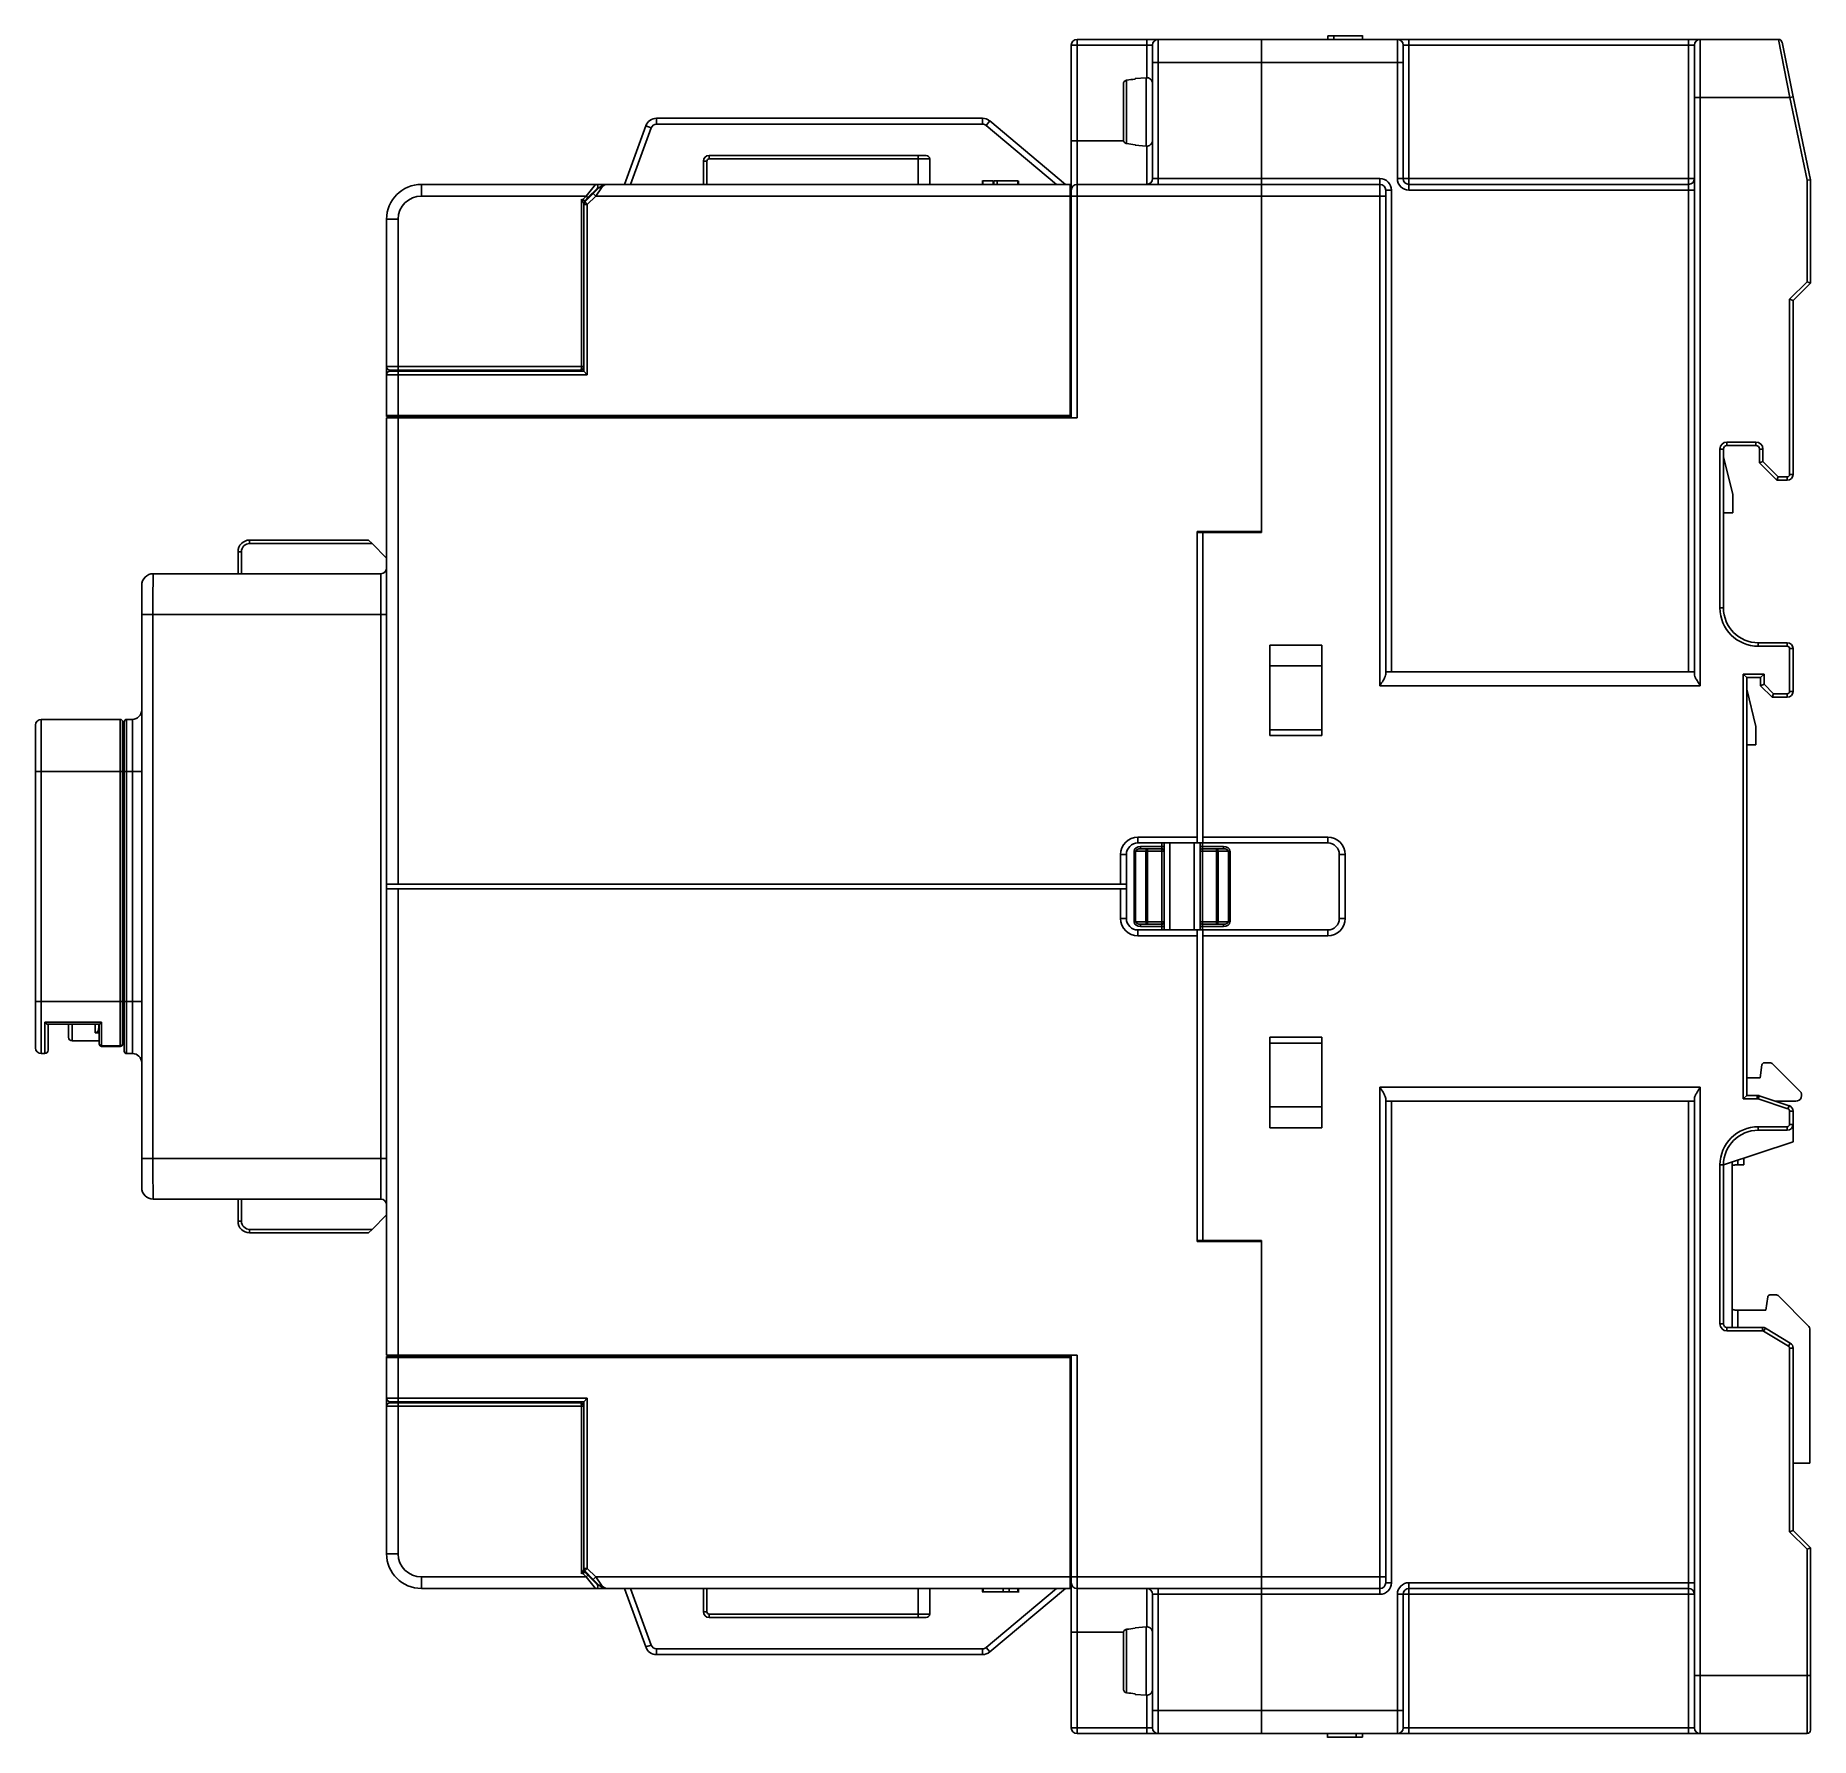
# Model space of a CAD drawing. Header units: inches. Extents: x 0 to 153, y 0 to 147.
import ezdxf

# ---------------------------------------------------------------- set-up
doc = ezdxf.new("R2010")
doc.units = ezdxf.units.IN
doc.layers.add('1', color=1, linetype='Continuous')

# ---------------------------------------------------------------- blocks, each defined once
blk = doc.blocks.new('rjtj')
at = {"layer": '1', "color": 2, "linetype": 'Continuous'}
for p, q in [((32902.26, -2430.11), (32902.26, -2430.41)), ((32902.79, -2430.11), (32902.79, -2430.41)), ((32905.27, -2430.41), (32905.27, -2430.07)), ((32905.27, -2430.11), (32905.27, -2430.41)), ((32880.16, -2439.16), (32880.16, -2430.91)), ((32880.16, -2430.91), (32880.66, -2430.91)), ((32880.66, -2430.41), (32886.66, -2430.41)), ((32880.66, -2430.91), (32880.66, -2430.41)), ((32886.66, -2430.91), (32880.66, -2430.91)), ((32880.66, -2430.91), (32880.66, -2439.16)), ((32886.66, -2430.91), (32886.66, -2430.41)), ((32887.66, -2430.41), (32886.66, -2430.41)), ((32886.66, -2433.71), (32886.66, -2430.91)), ((32886.66, -2430.91), (32887.16, -2430.91)), ((32887.16, -2432.41), (32887.16, -2430.91)), ((32896.56, -2430.41), (32887.66, -2430.41)), ((32887.66, -2430.41), (32887.66, -2432.41)), ((32896.56, -2432.41), (32896.56, -2430.41)), ((32896.56, -2430.41), (32896.56, -2432.41)), ((32908.26, -2430.41), (32896.56, -2430.41)), ((32908.26, -2432.41), (32908.26, -2430.41)), ((32908.26, -2430.41), (32909.26, -2430.41)), ((32908.76, -2430.91), (32908.76, -2432.41)), ((32908.76, -2430.91), (32909.26, -2430.91)), ((32909.26, -2430.91), (32909.26, -2430.41)), ((32909.26, -2430.41), (32933.36, -2430.41)), ((32909.26, -2430.91), (32909.26, -2442.41)), ((32933.36, -2430.91), (32909.26, -2430.91)), ((32933.36, -2430.91), (32933.36, -2430.41)), ((32933.36, -2430.41), (32934.36, -2430.41)), ((32933.86, -2430.91), (32933.36, -2430.91)), ((32933.36, -2442.41), (32933.36, -2430.91)), ((32933.86, -2430.91), (32933.86, -2435.41)), ((32934.36, -2430.41), (32941.11, -2430.41)), ((32934.36, -2435.41), (32934.36, -2430.41)), ((32942.08, -2435.41), (32941.11, -2430.41)), ((32941.41, -2430.65), (32942.38, -2435.35)), ((32887.16, -2442.41), (32887.16, -2432.41)), ((32887.16, -2432.41), (32887.66, -2432.41)), ((32887.66, -2432.41), (32896.56, -2432.41)), ((32887.66, -2432.41), (32887.66, -2442.41)), ((32896.56, -2432.41), (32896.56, -2442.41)), ((32896.56, -2432.41), (32896.56, -2442.41)), ((32896.56, -2432.41), (32908.26, -2432.41)), ((32908.76, -2432.41), (32908.26, -2432.41)), ((32908.26, -2442.41), (32908.26, -2432.41)), ((32908.76, -2432.41), (32908.76, -2442.41)), ((32884.66, -2439.07), (32884.66, -2434.25)), ((32884.93, -2433.93), (32884.93, -2439.39)), ((32886.61, -2433.71), (32885.66, -2433.79)), ((32885.66, -2433.79), (32885.66, -2433.83)), ((32886.61, -2433.71), (32886.61, -2436.66)), ((32934.36, -2435.41), (32933.86, -2435.41)), ((32933.86, -2485.13), (32933.86, -2435.41)), ((32942.08, -2435.41), (32934.36, -2435.41)), ((32934.36, -2435.41), (32934.36, -2486.11)), ((32942.08, -2435.41), (32942.38, -2435.35)), ((32943.56, -2442.54), (32942.08, -2435.41)), ((32942.38, -2435.35), (32943.86, -2442.51)), ((32843.49, -2437.87), (32841.66, -2442.91)), ((32843.49, -2437.87), (32843.96, -2438.04)), ((32872.5, -2437.21), (32844.43, -2437.21)), ((32844.43, -2437.21), (32844.43, -2437.71)), ((32872.5, -2437.71), (32844.43, -2437.71)), ((32872.5, -2437.21), (32872.5, -2437.71)), ((32873.14, -2437.44), (32872.82, -2437.83)), ((32878.88, -2442.91), (32872.82, -2437.83)), ((32879.66, -2442.91), (32873.14, -2437.44)), ((32886.61, -2436.66), (32886.61, -2439.61)), ((32843.96, -2438.04), (32842.19, -2442.91)), ((32880.16, -2443.01), (32880.16, -2439.16)), ((32880.16, -2439.16), (32880.66, -2439.16)), ((32884.67, -2439.16), (32880.66, -2439.16)), ((32880.66, -2439.16), (32880.66, -2442.91)), ((32885.66, -2439.53), (32885.66, -2439.48)), ((32885.66, -2439.53), (32886.61, -2439.61)), ((32887.15, -2439.16), (32887.16, -2439.16)), ((32848.46, -2442.91), (32848.46, -2440.91)), ((32848.76, -2440.91), (32848.46, -2440.91)), ((32848.76, -2440.91), (32848.76, -2442.91)), ((32848.96, -2440.41), (32866.96, -2440.41)), ((32848.96, -2440.41), (32848.96, -2440.71)), ((32866.96, -2440.71), (32848.96, -2440.71)), ((32866.96, -2440.41), (32866.96, -2440.71)), ((32866.96, -2440.41), (32867.66, -2440.41)), ((32866.96, -2442.91), (32866.96, -2440.71)), ((32867.96, -2440.71), (32866.96, -2440.71)), ((32867.96, -2440.71), (32867.96, -2442.91)), ((32886.66, -2442.91), (32886.66, -2439.61)), ((32872.5, -2442.57), (32872.5, -2442.61)), ((32872.5, -2442.61), (32872.5, -2442.91)), ((32872.54, -2442.57), (32872.54, -2442.91)), ((32872.54, -2442.61), (32872.54, -2442.91)), ((32873.43, -2442.61), (32873.43, -2442.91)), ((32873.49, -2442.61), (32873.49, -2442.91)), ((32873.77, -2442.61), (32873.77, -2442.91)), ((32874.56, -2442.61), (32874.56, -2442.57)), ((32875.1, -2442.61), (32875.1, -2442.57)), ((32875.56, -2442.61), (32875.56, -2442.91)), ((32875.57, -2442.61), (32875.57, -2442.57)), ((32875.61, -2442.61), (32875.61, -2442.91)), ((32887.16, -2442.41), (32887.66, -2442.41)), ((32887.66, -2442.91), (32887.66, -2442.41)), ((32887.66, -2442.41), (32896.56, -2442.41)), ((32896.56, -2442.41), (32896.56, -2442.91)), ((32896.56, -2442.91), (32896.56, -2442.41)), ((32896.56, -2442.41), (32906.76, -2442.41)), ((32906.76, -2442.91), (32906.76, -2442.41)), ((32908.76, -2442.41), (32908.26, -2442.41)), ((32908.76, -2442.41), (32909.26, -2442.41)), ((32909.26, -2442.91), (32909.26, -2442.41)), ((32909.26, -2442.41), (32933.36, -2442.41)), ((32933.36, -2442.41), (32933.86, -2442.41)), ((32933.36, -2442.91), (32933.36, -2442.41)), ((32943.56, -2442.54), (32943.86, -2442.51)), ((32943.56, -2451.29), (32943.56, -2442.54)), ((32943.86, -2442.51), (32943.86, -2451.41)), ((32824.16, -2442.91), (32839.17, -2442.91)), ((32824.16, -2442.91), (32824.16, -2443.91)), ((32838.37, -2443.91), (32824.16, -2443.91)), ((32838.1, -2444.18), (32838.37, -2443.91)), ((32838.24, -2444.42), (32838.97, -2443.7)), ((32838.51, -2444.05), (32838.24, -2444.32)), ((32838.37, -2443.91), (32839.17, -2442.91)), ((32838.51, -2444.05), (32838.37, -2443.91)), ((32839.18, -2443.91), (32838.46, -2444.63)), ((32839.31, -2443.25), (32838.51, -2444.05)), ((32838.97, -2443.7), (32839.46, -2443.2)), ((32838.97, -2443.7), (32839.18, -2443.91)), ((32840.17, -2442.91), (32839.17, -2442.91)), ((32839.68, -2443.2), (32839.18, -2443.91)), ((32880.06, -2443.91), (32839.18, -2443.91)), ((32840.17, -2442.91), (32880.06, -2442.91)), ((32880.06, -2443.91), (32880.06, -2442.91)), ((32880.06, -2462.81), (32880.06, -2443.91)), ((32880.16, -2443.91), (32880.06, -2443.91)), ((32880.16, -2443.01), (32880.16, -2443.91)), ((32880.66, -2443.91), (32880.16, -2443.91)), ((32880.16, -2443.91), (32880.16, -2462.81)), ((32880.66, -2443.91), (32880.66, -2442.91)), ((32880.66, -2442.91), (32896.56, -2442.91)), ((32896.56, -2443.91), (32880.66, -2443.91)), ((32880.66, -2443.91), (32880.66, -2463.01)), ((32896.56, -2442.91), (32896.56, -2443.91)), ((32896.56, -2443.91), (32896.56, -2442.91)), ((32896.56, -2442.91), (32906.76, -2442.91)), ((32896.56, -2443.91), (32896.56, -2472.81)), ((32896.56, -2443.91), (32896.56, -2472.91)), ((32906.76, -2443.91), (32896.56, -2443.91)), ((32906.76, -2442.91), (32906.76, -2443.91)), ((32907.26, -2443.91), (32906.76, -2443.91)), ((32906.76, -2486.11), (32906.76, -2443.91)), ((32907.26, -2443.91), (32907.26, -2443.41)), ((32907.26, -2443.41), (32907.76, -2443.41)), ((32907.26, -2443.91), (32907.26, -2485.13)), ((32907.76, -2443.41), (32907.76, -2484.91)), ((32909.26, -2443.41), (32909.26, -2442.91)), ((32909.26, -2442.91), (32933.36, -2442.91)), ((32933.36, -2443.41), (32909.26, -2443.41)), ((32933.36, -2443.41), (32933.36, -2442.91)), ((32933.86, -2443.41), (32933.36, -2443.41)), ((32933.36, -2484.91), (32933.36, -2443.41)), ((32837.96, -2458.61), (32837.96, -2444.17)), ((32838.24, -2444.32), (32838.1, -2444.18)), ((32838.16, -2444.53), (32838.16, -2458.61)), ((32838.46, -2444.63), (32838.16, -2444.63)), ((32838.24, -2444.42), (32838.46, -2444.63)), ((32838.46, -2444.63), (32838.46, -2459.31)), ((32822.16, -2445.91), (32821.16, -2445.91)), ((32821.16, -2458.61), (32821.16, -2445.91)), ((32822.16, -2445.91), (32822.16, -2458.61)), ((32942.06, -2452.79), (32943.56, -2451.29)), ((32943.86, -2451.41), (32942.36, -2452.91)), ((32943.56, -2451.29), (32943.86, -2451.41)), ((32942.06, -2452.79), (32942.36, -2452.91)), ((32942.06, -2467.91), (32942.06, -2452.79)), ((32942.36, -2452.91), (32942.36, -2467.91)), ((32821.16, -2458.61), (32821.16, -2459.31)), ((32821.16, -2458.61), (32822.16, -2458.61)), ((32821.16, -2462.81), (32821.16, -2459.31)), ((32822.16, -2459.31), (32821.16, -2459.31)), ((32821.46, -2458.91), (32821.46, -2459.01)), ((32822.16, -2458.91), (32821.46, -2458.91)), ((32821.46, -2459.01), (32822.16, -2459.01)), ((32822.16, -2458.61), (32837.96, -2458.61)), ((32822.16, -2458.91), (32822.16, -2458.61)), ((32837.86, -2458.91), (32822.16, -2458.91)), ((32822.16, -2459.01), (32838.16, -2459.01)), ((32822.16, -2459.01), (32822.16, -2459.31)), ((32838.46, -2459.31), (32822.16, -2459.31)), ((32822.16, -2459.31), (32822.16, -2462.81)), ((32822.66, -2458.91), (32822.66, -2459.01)), ((32823.16, -2458.91), (32823.16, -2459.01)), ((32823.66, -2458.91), (32823.66, -2459.01)), ((32825.26, -2459.01), (32825.61, -2458.91)), ((32837.96, -2458.61), (32838.16, -2458.61)), ((32838.16, -2459.01), (32838.16, -2458.61)), ((32838.16, -2459.01), (32838.46, -2459.31)), ((32821.16, -2462.81), (32822.16, -2462.81)), ((32821.16, -2462.91), (32821.16, -2462.81)), ((32821.26, -2462.91), (32821.16, -2462.91)), ((32821.16, -2503.21), (32821.16, -2463.01)), ((32821.16, -2463.01), (32822.16, -2463.01)), ((32822.16, -2462.91), (32821.26, -2462.91)), ((32822.16, -2462.81), (32880.06, -2462.81)), ((32822.16, -2462.91), (32822.16, -2462.81)), ((32880.06, -2462.91), (32822.16, -2462.91)), ((32880.66, -2463.01), (32822.16, -2463.01)), ((32822.16, -2463.01), (32822.16, -2503.21)), ((32825.16, -2462.91), (32825.16, -2463.01)), ((32831.16, -2463.01), (32831.16, -2462.91)), ((32836.06, -2462.91), (32836.06, -2463.01)), ((32851.56, -2463.01), (32851.56, -2462.91)), ((32852.16, -2462.91), (32852.16, -2463.01)), ((32854.96, -2462.91), (32854.96, -2462.93)), ((32855.36, -2463.01), (32855.36, -2462.91)), ((32874.16, -2462.91), (32874.16, -2463.01)), ((32880.16, -2462.81), (32880.06, -2462.81)), ((32880.06, -2462.91), (32880.06, -2462.81)), ((32880.16, -2463.01), (32880.16, -2462.81)), ((32936.66, -2465.41), (32936.66, -2465.11)), ((32936.66, -2465.11), (32939.16, -2465.11)), ((32939.16, -2465.41), (32936.66, -2465.41)), ((32939.16, -2465.11), (32939.16, -2465.41)), ((32936.06, -2465.71), (32936.36, -2465.71)), ((32936.06, -2479.41), (32936.06, -2465.71)), ((32936.36, -2465.71), (32936.36, -2479.41)), ((32937.16, -2469.61), (32936.36, -2466.41)), ((32939.46, -2465.71), (32939.76, -2465.71)), ((32939.46, -2466.91), (32939.46, -2465.71)), ((32939.46, -2466.91), (32939.76, -2466.79)), ((32940.96, -2468.41), (32939.46, -2466.91)), ((32939.76, -2465.71), (32939.76, -2466.79)), ((32939.76, -2466.79), (32941.08, -2468.11)), ((32940.96, -2468.41), (32941.08, -2468.11)), ((32941.86, -2468.41), (32940.96, -2468.41)), ((32941.08, -2468.11), (32941.86, -2468.11)), ((32941.86, -2468.41), (32941.86, -2468.11)), ((32942.06, -2467.91), (32942.36, -2467.91)), ((32937.16, -2471.21), (32937.16, -2469.61)), ((32936.36, -2471.21), (32937.16, -2471.21)), ((32896.56, -2472.81), (32891.01, -2472.81)), ((32891.01, -2499.16), (32891.01, -2472.81)), ((32891.51, -2472.91), (32891.01, -2472.91)), ((32891.51, -2499.16), (32891.51, -2472.91)), ((32896.56, -2472.91), (32891.51, -2472.91)), ((32891.76, -2472.91), (32891.76, -2472.81)), ((32892.06, -2472.81), (32892.06, -2472.91)), ((32895.66, -2472.91), (32895.66, -2472.81)), ((32895.96, -2472.81), (32895.96, -2472.91)), ((32896.01, -2472.81), (32896.01, -2472.91)), ((32808.36, -2476.46), (32808.36, -2474.56)), ((32808.66, -2474.56), (32808.36, -2474.56)), ((32808.66, -2474.56), (32808.66, -2476.46)), ((32809.36, -2473.56), (32819.61, -2473.56)), ((32809.36, -2473.86), (32809.36, -2473.56)), ((32819.91, -2473.86), (32809.36, -2473.86)), ((32819.61, -2473.56), (32819.91, -2473.86)), ((32821.16, -2475.11), (32819.91, -2473.86)), ((32800.06, -2479.96), (32800.06, -2477.46)), ((32801.06, -2476.46), (32820.66, -2476.46)), ((32800.06, -2526.86), (32800.06, -2479.96)), ((32800.06, -2479.96), (32801.02, -2479.96)), ((32801.02, -2479.96), (32801.02, -2526.86)), ((32820.67, -2479.96), (32801.02, -2479.96)), ((32821.16, -2479.96), (32820.67, -2479.96)), ((32820.67, -2526.86), (32820.67, -2479.96)), ((32936.06, -2479.41), (32936.36, -2479.41)), ((32897.26, -2482.61), (32897.26, -2490.41)), ((32897.26, -2482.61), (32901.76, -2482.61)), ((32901.76, -2490.41), (32901.76, -2482.61)), ((32939.36, -2482.71), (32939.36, -2482.41)), ((32939.36, -2482.41), (32941.86, -2482.41)), ((32941.86, -2482.71), (32939.36, -2482.71)), ((32941.86, -2482.71), (32941.86, -2482.41)), ((32942.06, -2482.91), (32942.36, -2482.91)), ((32942.06, -2486.61), (32942.06, -2482.91)), ((32942.36, -2482.91), (32942.36, -2486.61)), ((32901.76, -2484.41), (32897.26, -2484.41)), ((32907.26, -2484.91), (32933.86, -2484.91)), ((32938.06, -2485.11), (32938.36, -2485.41)), ((32938.06, -2521.71), (32938.06, -2485.11)), ((32938.06, -2485.11), (32939.86, -2485.11)), ((32938.36, -2485.41), (32938.36, -2521.41)), ((32939.56, -2485.41), (32938.36, -2485.41)), ((32939.86, -2485.11), (32939.56, -2485.41)), ((32939.56, -2486.11), (32939.56, -2485.41)), ((32939.86, -2485.11), (32939.86, -2485.99)), ((32934.36, -2486.11), (32906.76, -2486.11)), ((32939.16, -2489.61), (32938.36, -2486.41)), ((32939.86, -2485.99), (32939.56, -2486.11)), ((32940.56, -2487.11), (32939.56, -2486.11)), ((32939.86, -2485.99), (32940.68, -2486.81)), ((32940.68, -2486.81), (32940.56, -2487.11)), ((32940.68, -2486.81), (32941.86, -2486.81)), ((32941.86, -2486.81), (32941.86, -2487.11)), ((32942.06, -2486.61), (32942.36, -2486.61)), ((32941.86, -2487.11), (32940.56, -2487.11)), ((32790.91, -2493.51), (32790.91, -2489.51)), ((32791.41, -2489.01), (32798.21, -2489.01)), ((32791.41, -2493.51), (32791.41, -2489.01)), ((32798.21, -2489.01), (32798.21, -2493.51)), ((32798.41, -2489.21), (32798.41, -2493.51)), ((32798.56, -2493.51), (32798.56, -2489.21)), ((32798.76, -2493.51), (32798.76, -2489.01)), ((32799.26, -2489.01), (32798.76, -2489.01)), ((32799.26, -2493.51), (32799.26, -2489.01)), ((32897.26, -2489.91), (32901.76, -2489.91)), ((32939.16, -2491.21), (32939.16, -2489.61)), ((32798.56, -2490.11), (32798.41, -2490.11)), ((32798.46, -2490.41), (32798.41, -2490.41)), ((32798.46, -2493.91), (32798.46, -2490.41)), ((32901.76, -2490.41), (32897.26, -2490.41)), ((32938.36, -2491.21), (32939.16, -2491.21)), ((32790.91, -2513.31), (32790.91, -2493.51)), ((32790.91, -2493.51), (32791.41, -2493.51)), ((32791.41, -2493.51), (32798.21, -2493.51)), ((32791.41, -2513.31), (32791.41, -2493.51)), ((32798.41, -2493.51), (32798.21, -2493.51)), ((32798.21, -2493.51), (32798.21, -2513.31)), ((32798.41, -2493.51), (32798.41, -2513.31)), ((32798.46, -2493.91), (32798.56, -2493.91)), ((32798.46, -2503.41), (32798.46, -2493.91)), ((32798.56, -2513.31), (32798.56, -2493.51)), ((32798.56, -2493.51), (32798.76, -2493.51)), ((32798.76, -2513.31), (32798.76, -2493.51)), ((32799.26, -2493.51), (32798.76, -2493.51)), ((32799.26, -2513.31), (32799.26, -2493.51)), ((32800.06, -2493.51), (32799.26, -2493.51)), ((32798.41, -2495.61), (32798.46, -2495.61)), ((32798.41, -2495.91), (32798.46, -2495.91)), ((32798.41, -2498.51), (32798.46, -2498.51)), ((32798.41, -2498.81), (32798.46, -2498.81)), ((32798.46, -2499.16), (32798.41, -2499.16)), ((32885.91, -2499.66), (32885.91, -2499.16)), ((32885.91, -2499.16), (32891.01, -2499.16)), ((32891.01, -2499.16), (32891.01, -2499.66)), ((32891.51, -2499.66), (32891.51, -2499.16)), ((32891.51, -2499.16), (32902.26, -2499.16)), ((32902.26, -2499.66), (32902.26, -2499.16)), ((32798.46, -2499.46), (32798.41, -2499.46)), ((32884.91, -2500.66), (32884.41, -2500.66)), ((32884.41, -2503.21), (32884.41, -2500.66)), ((32884.91, -2500.66), (32884.91, -2503.21)), ((32885.71, -2500.36), (32885.57, -2500.36)), ((32885.57, -2506.46), (32885.57, -2500.36)), ((32886.6, -2500.36), (32885.71, -2500.36)), ((32885.71, -2500.36), (32885.71, -2506.46)), ((32891.01, -2499.66), (32885.91, -2499.66)), ((32886.14, -2500.16), (32886.14, -2499.96)), ((32886.14, -2499.96), (32887.96, -2499.96)), ((32886.14, -2500.16), (32886.74, -2500.16)), ((32886.6, -2506.46), (32886.6, -2500.36)), ((32886.74, -2500.36), (32886.6, -2500.36)), ((32886.74, -2500.16), (32886.74, -2500.36)), ((32886.74, -2500.16), (32887.96, -2500.16)), ((32886.74, -2500.36), (32886.74, -2506.46)), ((32887.96, -2500.36), (32886.74, -2500.36)), ((32887.96, -2499.96), (32887.96, -2499.66)), ((32887.96, -2499.96), (32888.16, -2499.96)), ((32887.96, -2499.96), (32887.96, -2500.16)), ((32887.96, -2500.16), (32887.96, -2500.36)), ((32888.16, -2500.36), (32887.96, -2500.36)), ((32887.96, -2506.46), (32887.96, -2500.36)), ((32888.16, -2499.66), (32888.16, -2499.96)), ((32888.16, -2500.36), (32888.16, -2499.96)), ((32888.16, -2500.36), (32888.16, -2506.46)), ((32888.66, -2499.66), (32888.66, -2507.16)), ((32890.76, -2507.16), (32890.76, -2499.66)), ((32891.01, -2499.66), (32891.51, -2499.66)), ((32891.26, -2499.96), (32891.26, -2499.66)), ((32891.26, -2499.96), (32891.26, -2500.36)), ((32891.46, -2499.96), (32891.26, -2499.96)), ((32891.26, -2506.46), (32891.26, -2500.36)), ((32891.46, -2500.36), (32891.26, -2500.36)), ((32891.46, -2499.66), (32891.46, -2499.96)), ((32891.46, -2500.16), (32891.46, -2499.96)), ((32891.46, -2499.96), (32893.27, -2499.96)), ((32891.46, -2500.36), (32891.46, -2500.16)), ((32891.46, -2500.16), (32892.67, -2500.16)), ((32891.46, -2500.36), (32891.46, -2506.46)), ((32892.67, -2500.36), (32891.46, -2500.36)), ((32902.26, -2499.66), (32891.51, -2499.66)), ((32892.67, -2500.36), (32892.67, -2500.16)), ((32892.67, -2500.16), (32893.27, -2500.16)), ((32892.81, -2500.36), (32892.67, -2500.36)), ((32892.67, -2506.46), (32892.67, -2500.36)), ((32893.7, -2500.36), (32892.81, -2500.36)), ((32892.81, -2500.36), (32892.81, -2506.46)), ((32893.27, -2499.96), (32893.27, -2500.16)), ((32893.84, -2500.36), (32893.7, -2500.36)), ((32893.7, -2506.46), (32893.7, -2500.36)), ((32893.84, -2500.36), (32893.84, -2506.46)), ((32903.26, -2500.66), (32903.76, -2500.66)), ((32903.26, -2506.16), (32903.26, -2500.66)), ((32903.76, -2500.66), (32903.76, -2506.16)), ((32798.56, -2503.41), (32798.46, -2503.41)), ((32798.46, -2512.91), (32798.46, -2503.41)), ((32798.46, -2503.41), (32798.56, -2503.41)), ((32821.16, -2504.31), (32821.16, -2503.21)), ((32822.16, -2503.21), (32821.16, -2503.21)), ((32821.2, -2503.61), (32822.16, -2503.61)), ((32822.16, -2503.21), (32884.41, -2503.21)), ((32884.41, -2503.61), (32822.16, -2503.61)), ((32822.16, -2503.61), (32822.16, -2543.81)), ((32884.91, -2503.21), (32884.41, -2503.21)), ((32884.41, -2506.16), (32884.41, -2503.61)), ((32884.41, -2503.61), (32884.91, -2503.61)), ((32884.91, -2503.21), (32884.91, -2503.61)), ((32884.91, -2503.61), (32884.91, -2506.16)), ((32821.16, -2504.61), (32821.16, -2503.91)), ((32821.16, -2504.61), (32821.16, -2504.31)), ((32821.16, -2543.81), (32821.16, -2504.61)), ((32884.91, -2506.16), (32884.41, -2506.16)), ((32885.57, -2506.46), (32885.71, -2506.46)), ((32885.71, -2506.46), (32886.6, -2506.46)), ((32886.14, -2506.66), (32886.14, -2506.86)), ((32886.74, -2506.66), (32886.14, -2506.66)), ((32886.74, -2506.46), (32886.6, -2506.46)), ((32886.74, -2506.46), (32886.74, -2506.66)), ((32886.74, -2506.46), (32887.96, -2506.46)), ((32887.96, -2506.66), (32886.74, -2506.66)), ((32888.16, -2506.46), (32887.96, -2506.46)), ((32887.96, -2506.66), (32887.96, -2506.46)), ((32887.96, -2506.66), (32887.96, -2506.86)), ((32888.16, -2506.86), (32888.16, -2506.46)), ((32891.26, -2506.46), (32891.26, -2506.86)), ((32891.46, -2506.46), (32891.26, -2506.46)), ((32891.46, -2506.66), (32891.46, -2506.46)), ((32891.46, -2506.46), (32892.67, -2506.46)), ((32891.46, -2506.86), (32891.46, -2506.66)), ((32892.67, -2506.66), (32891.46, -2506.66)), ((32892.81, -2506.46), (32892.67, -2506.46)), ((32892.67, -2506.66), (32892.67, -2506.46)), ((32893.27, -2506.66), (32892.67, -2506.66)), ((32892.81, -2506.46), (32893.7, -2506.46)), ((32893.27, -2506.86), (32893.27, -2506.66)), ((32893.84, -2506.46), (32893.7, -2506.46)), ((32903.26, -2506.16), (32903.76, -2506.16)), ((32798.46, -2507.36), (32798.41, -2507.36)), ((32798.46, -2507.66), (32798.41, -2507.66)), ((32798.41, -2508.01), (32798.46, -2508.01)), ((32798.41, -2508.31), (32798.46, -2508.31)), ((32798.46, -2508.01), (32798.46, -2507.66)), ((32885.91, -2507.16), (32885.91, -2507.66)), ((32885.91, -2507.16), (32891.01, -2507.16)), ((32891.01, -2507.66), (32885.91, -2507.66)), ((32887.96, -2506.86), (32886.14, -2506.86)), ((32888.16, -2506.86), (32887.96, -2506.86)), ((32887.96, -2507.16), (32887.96, -2506.86)), ((32888.16, -2506.86), (32888.16, -2507.16)), ((32891.01, -2507.16), (32891.01, -2507.66)), ((32891.01, -2507.16), (32891.51, -2507.16)), ((32891.01, -2534.01), (32891.01, -2507.66)), ((32891.26, -2506.86), (32891.46, -2506.86)), ((32891.26, -2507.16), (32891.26, -2506.86)), ((32891.46, -2506.86), (32891.46, -2507.16)), ((32893.27, -2506.86), (32891.46, -2506.86)), ((32891.51, -2507.16), (32891.51, -2507.66)), ((32891.51, -2507.16), (32902.26, -2507.16)), ((32891.51, -2507.66), (32891.51, -2533.91)), ((32902.26, -2507.66), (32891.51, -2507.66)), ((32902.26, -2507.16), (32902.26, -2507.66)), ((32798.46, -2509.91), (32798.41, -2509.91)), ((32798.46, -2510.21), (32798.41, -2510.21)), ((32798.46, -2515.63), (32798.46, -2512.91)), ((32798.46, -2512.91), (32798.56, -2512.91)), ((32790.91, -2517.31), (32790.91, -2513.31)), ((32790.91, -2513.31), (32791.41, -2513.31)), ((32791.41, -2513.31), (32798.21, -2513.31)), ((32791.41, -2517.81), (32791.41, -2513.31)), ((32798.41, -2513.31), (32798.21, -2513.31)), ((32798.21, -2513.31), (32798.21, -2517.14)), ((32798.41, -2513.31), (32798.41, -2516.97)), ((32798.56, -2517.61), (32798.56, -2513.31)), ((32798.56, -2513.31), (32798.76, -2513.31)), ((32798.76, -2517.81), (32798.76, -2513.31)), ((32799.26, -2513.31), (32798.76, -2513.31)), ((32799.26, -2517.81), (32799.26, -2513.31)), ((32800.06, -2513.31), (32799.26, -2513.31)), ((32791.71, -2515.11), (32796.61, -2515.11)), ((32791.71, -2517.81), (32791.71, -2515.11)), ((32791.98, -2515.29), (32796.41, -2515.29)), ((32792.01, -2517.51), (32792.01, -2515.26)), ((32793.76, -2516.41), (32793.76, -2515.29)), ((32794.06, -2516.71), (32794.06, -2515.29)), ((32796.06, -2516.01), (32796.06, -2515.29)), ((32796.41, -2516.01), (32796.06, -2516.01)), ((32796.36, -2515.63), (32796.36, -2515.29)), ((32796.41, -2516.97), (32796.41, -2515.29)), ((32796.61, -2517.14), (32796.61, -2515.11)), ((32798.56, -2516.01), (32798.41, -2516.01)), ((32796.41, -2516.71), (32794.06, -2516.71)), ((32796.41, -2516.97), (32796.41, -2516.99)), ((32796.61, -2517.14), (32796.61, -2517.19)), ((32796.61, -2517.14), (32798.21, -2517.14)), ((32796.61, -2517.19), (32798.21, -2517.19)), ((32798.21, -2517.19), (32798.21, -2517.14)), ((32798.56, -2516.71), (32798.41, -2516.71)), ((32798.41, -2516.99), (32798.41, -2516.97)), ((32897.26, -2516.41), (32901.76, -2516.41)), ((32897.26, -2524.21), (32897.26, -2516.41)), ((32901.76, -2516.91), (32897.26, -2516.91)), ((32901.76, -2516.41), (32901.76, -2524.21)), ((32791.41, -2517.81), (32791.71, -2517.81)), ((32799.26, -2517.81), (32798.76, -2517.81)), ((32939.68, -2518.78), (32939.51, -2519.91)), ((32940.42, -2518.61), (32939.87, -2518.61)), ((32940.56, -2518.67), (32942.95, -2521.06)), ((32906.76, -2562.91), (32906.76, -2520.71)), ((32906.76, -2520.71), (32934.36, -2520.71)), ((32907.26, -2521.68), (32907.26, -2562.91)), ((32933.86, -2521.91), (32907.26, -2521.91)), ((32907.76, -2521.91), (32907.76, -2563.41)), ((32933.36, -2563.41), (32933.36, -2521.91)), ((32933.86, -2571.41), (32933.86, -2521.68)), ((32934.36, -2520.71), (32934.36, -2571.41)), ((32938.06, -2521.71), (32938.36, -2521.41)), ((32939.27, -2521.71), (32938.06, -2521.71)), ((32938.36, -2521.41), (32939.27, -2521.41)), ((32939.27, -2521.71), (32939.27, -2521.41)), ((32939.34, -2521.72), (32939.43, -2521.44)), ((32941.92, -2522.58), (32939.34, -2521.72)), ((32939.43, -2521.44), (32942.01, -2522.3)), ((32942.6, -2521.91), (32941.11, -2521.91)), ((32901.76, -2522.41), (32897.26, -2522.41)), ((32941.92, -2522.58), (32942.01, -2522.3)), ((32942.06, -2522.77), (32942.36, -2522.77)), ((32942.06, -2523.91), (32942.06, -2522.77)), ((32942.36, -2522.77), (32942.36, -2523.91)), ((32901.76, -2524.21), (32897.26, -2524.21)), ((32939.36, -2524.11), (32939.36, -2524.41)), ((32939.36, -2524.11), (32941.86, -2524.11)), ((32941.86, -2524.41), (32939.36, -2524.41)), ((32941.86, -2524.11), (32941.86, -2524.41)), ((32942.06, -2523.91), (32942.36, -2523.91)), ((32942.36, -2523.91), (32942.36, -2525.41)), ((32936.36, -2527.41), (32942.36, -2525.41)), ((32800.06, -2529.36), (32800.06, -2526.86)), ((32800.06, -2526.86), (32801.02, -2526.86)), ((32801.02, -2526.86), (32820.67, -2526.86)), ((32821.16, -2526.86), (32820.67, -2526.86)), ((32936.06, -2527.41), (32936.36, -2527.41)), ((32936.06, -2541.11), (32936.06, -2527.41)), ((32936.36, -2527.41), (32936.36, -2541.11)), ((32937.11, -2527.16), (32937.11, -2541.41)), ((32938.11, -2526.83), (32938.11, -2527.41)), ((32820.66, -2530.36), (32801.06, -2530.36)), ((32808.36, -2532.26), (32808.36, -2530.36)), ((32808.66, -2530.36), (32808.66, -2532.26)), ((32808.36, -2532.26), (32808.66, -2532.26)), ((32821.16, -2531.71), (32819.91, -2532.96)), ((32809.36, -2532.96), (32819.91, -2532.96)), ((32809.36, -2533.26), (32809.36, -2532.96)), ((32819.61, -2533.26), (32809.36, -2533.26)), ((32819.91, -2532.96), (32819.61, -2533.26)), ((32891.51, -2533.91), (32891.01, -2533.91)), ((32896.56, -2534.01), (32891.01, -2534.01)), ((32896.56, -2533.91), (32891.51, -2533.91)), ((32891.76, -2534.01), (32891.76, -2533.91)), ((32892.06, -2533.91), (32892.06, -2534.01)), ((32895.66, -2534.01), (32895.66, -2533.91)), ((32895.96, -2533.91), (32895.96, -2534.01)), ((32896.01, -2533.91), (32896.01, -2534.01)), ((32896.56, -2533.91), (32896.56, -2562.91)), ((32896.56, -2562.91), (32896.56, -2534.01)), ((32940.18, -2538.78), (32940.01, -2539.91)), ((32940.92, -2538.61), (32940.37, -2538.61)), ((32941.06, -2538.67), (32943.72, -2541.32)), ((32936.36, -2541.11), (32936.06, -2541.11)), ((32936.66, -2541.71), (32936.66, -2541.41)), ((32936.66, -2541.41), (32939.72, -2541.41)), ((32939.72, -2541.71), (32936.66, -2541.71)), ((32939.72, -2541.71), (32939.72, -2541.41)), ((32939.82, -2541.74), (32939.97, -2541.48)), ((32941.96, -2543.02), (32939.82, -2541.74)), ((32939.97, -2541.48), (32942.11, -2542.76)), ((32943.81, -2541.53), (32943.81, -2553.11)), ((32941.96, -2543.02), (32942.11, -2542.76)), ((32942.06, -2543.19), (32942.36, -2543.19)), ((32942.06, -2559.03), (32942.06, -2543.19)), ((32942.36, -2543.19), (32942.36, -2558.91)), ((32822.16, -2543.81), (32821.16, -2543.81)), ((32821.16, -2544.01), (32821.16, -2543.91)), ((32821.16, -2543.91), (32821.26, -2543.91)), ((32821.16, -2547.51), (32821.16, -2544.01)), ((32822.16, -2544.01), (32821.16, -2544.01)), ((32821.26, -2543.91), (32822.16, -2543.91)), ((32880.66, -2543.81), (32822.16, -2543.81)), ((32822.16, -2543.91), (32880.06, -2543.91)), ((32822.16, -2543.91), (32822.16, -2544.01)), ((32880.06, -2544.01), (32822.16, -2544.01)), ((32822.16, -2544.01), (32822.16, -2547.51)), ((32825.16, -2543.91), (32825.16, -2543.81)), ((32831.16, -2543.91), (32831.16, -2543.81)), ((32836.06, -2543.91), (32836.06, -2543.81)), ((32851.56, -2543.91), (32851.56, -2543.81)), ((32852.16, -2543.91), (32852.16, -2543.81)), ((32854.96, -2543.89), (32854.96, -2543.91)), ((32855.36, -2543.81), (32855.36, -2543.91)), ((32874.16, -2543.81), (32874.16, -2543.91)), ((32880.06, -2543.91), (32880.06, -2544.01)), ((32880.16, -2544.01), (32880.06, -2544.01)), ((32880.06, -2562.91), (32880.06, -2544.01)), ((32880.16, -2544.01), (32880.16, -2543.81)), ((32880.16, -2544.01), (32880.16, -2562.91)), ((32880.66, -2543.81), (32880.66, -2562.91)), ((32821.16, -2547.51), (32822.16, -2547.51)), ((32821.16, -2548.21), (32821.16, -2547.51)), ((32822.16, -2547.81), (32821.46, -2547.81)), ((32821.46, -2547.91), (32821.46, -2547.81)), ((32821.46, -2547.91), (32822.16, -2547.91)), ((32822.16, -2547.51), (32838.46, -2547.51)), ((32822.16, -2547.81), (32822.16, -2547.51)), ((32838.16, -2547.81), (32822.16, -2547.81)), ((32822.16, -2547.91), (32837.86, -2547.91)), ((32822.16, -2547.91), (32822.16, -2548.21)), ((32822.66, -2547.91), (32822.66, -2547.81)), ((32823.16, -2547.81), (32823.16, -2547.91)), ((32823.66, -2547.81), (32823.66, -2547.91)), ((32826.42, -2547.91), (32825.96, -2547.81)), ((32838.46, -2547.51), (32838.16, -2547.81)), ((32838.16, -2548.21), (32838.16, -2547.81)), ((32838.46, -2547.51), (32838.46, -2562.19)), ((32822.16, -2548.21), (32821.16, -2548.21)), ((32821.16, -2560.91), (32821.16, -2548.21)), ((32837.96, -2548.21), (32822.16, -2548.21)), ((32822.16, -2548.21), (32822.16, -2560.91)), ((32838.16, -2548.21), (32837.96, -2548.21)), ((32837.96, -2562.64), (32837.96, -2548.21)), ((32838.16, -2548.21), (32838.16, -2562.29)), ((32942.36, -2553.11), (32943.81, -2553.11)), ((32942.06, -2559.03), (32942.36, -2558.91)), ((32943.56, -2560.53), (32942.06, -2559.03)), ((32942.36, -2558.91), (32943.86, -2560.41)), ((32822.16, -2560.91), (32821.16, -2560.91)), ((32943.56, -2560.53), (32943.86, -2560.41)), ((32943.56, -2571.41), (32943.56, -2560.53)), ((32943.86, -2560.41), (32943.86, -2571.41)), ((32824.16, -2562.91), (32838.37, -2562.91)), ((32824.16, -2562.91), (32824.16, -2563.91)), ((32838.1, -2562.64), (32838.24, -2562.5)), ((32838.37, -2562.91), (32838.1, -2562.64)), ((32838.16, -2562.19), (32838.46, -2562.19)), ((32838.24, -2562.4), (32838.46, -2562.19)), ((32838.97, -2563.12), (32838.24, -2562.4)), ((32838.24, -2562.5), (32838.51, -2562.77)), ((32838.37, -2562.91), (32838.51, -2562.77)), ((32839.17, -2563.91), (32838.37, -2562.91)), ((32838.46, -2562.19), (32839.18, -2562.91)), ((32838.51, -2562.77), (32839.31, -2563.57)), ((32838.97, -2563.12), (32839.18, -2562.91)), ((32839.46, -2563.62), (32838.97, -2563.12)), ((32839.18, -2562.91), (32839.68, -2563.62)), ((32839.18, -2562.91), (32880.06, -2562.91)), ((32880.16, -2562.91), (32880.06, -2562.91)), ((32880.06, -2563.91), (32880.06, -2562.91)), ((32880.16, -2562.91), (32880.16, -2563.81)), ((32880.16, -2562.91), (32880.66, -2562.91)), ((32880.66, -2563.91), (32880.66, -2562.91)), ((32880.66, -2562.91), (32896.56, -2562.91)), ((32896.56, -2562.91), (32896.56, -2563.91)), ((32896.56, -2563.91), (32896.56, -2562.91)), ((32896.56, -2562.91), (32906.76, -2562.91)), ((32906.76, -2562.91), (32907.26, -2562.91)), ((32906.76, -2562.91), (32906.76, -2563.91)), ((32907.26, -2563.41), (32907.26, -2562.91)), ((32907.26, -2563.41), (32907.76, -2563.41)), ((32909.26, -2563.91), (32909.26, -2563.41)), ((32909.26, -2563.41), (32933.36, -2563.41)), ((32933.86, -2563.41), (32933.36, -2563.41)), ((32933.36, -2563.91), (32933.36, -2563.41)), ((32839.17, -2563.91), (32824.16, -2563.91)), ((32840.17, -2563.91), (32839.17, -2563.91)), ((32880.06, -2563.91), (32840.17, -2563.91)), ((32841.66, -2563.91), (32843.49, -2568.95)), ((32842.19, -2563.91), (32843.96, -2568.78)), ((32848.46, -2565.91), (32848.46, -2563.91)), ((32848.76, -2563.91), (32848.76, -2565.91)), ((32866.96, -2566.11), (32866.96, -2563.91)), ((32867.96, -2563.91), (32867.96, -2566.11)), ((32872.5, -2564.21), (32872.5, -2563.91)), ((32872.54, -2564.21), (32872.54, -2564.25)), ((32872.56, -2564.21), (32872.56, -2563.91)), ((32872.82, -2568.99), (32878.88, -2563.91)), ((32873.02, -2564.21), (32873.02, -2564.25)), ((32873.14, -2569.38), (32879.66, -2563.91)), ((32873.61, -2564.21), (32873.61, -2564.25)), ((32874.29, -2564.21), (32874.29, -2563.91)), ((32874.81, -2564.21), (32874.81, -2563.91)), ((32875.57, -2564.21), (32875.57, -2563.91)), ((32875.61, -2564.21), (32875.61, -2563.91)), ((32875.61, -2564.25), (32875.61, -2564.21)), ((32880.16, -2567.66), (32880.16, -2563.81)), ((32896.56, -2563.91), (32880.66, -2563.91)), ((32880.66, -2563.91), (32880.66, -2567.66)), ((32886.66, -2567.2), (32886.66, -2563.91)), ((32887.66, -2564.41), (32887.16, -2564.41)), ((32887.16, -2574.41), (32887.16, -2564.41)), ((32887.66, -2564.41), (32887.66, -2563.91)), ((32896.56, -2564.41), (32887.66, -2564.41)), ((32887.66, -2564.41), (32887.66, -2574.41)), ((32896.56, -2563.91), (32896.56, -2564.41)), ((32896.56, -2564.41), (32896.56, -2563.91)), ((32906.76, -2563.91), (32896.56, -2563.91)), ((32896.56, -2574.41), (32896.56, -2564.41)), ((32896.56, -2574.41), (32896.56, -2564.41)), ((32906.76, -2564.41), (32896.56, -2564.41)), ((32906.76, -2563.91), (32906.76, -2564.41)), ((32908.26, -2564.41), (32908.76, -2564.41)), ((32908.26, -2574.41), (32908.26, -2564.41)), ((32908.76, -2564.41), (32908.76, -2574.41)), ((32908.76, -2564.41), (32909.26, -2564.41)), ((32909.26, -2563.91), (32909.26, -2564.41)), ((32933.36, -2563.91), (32909.26, -2563.91)), ((32909.26, -2564.41), (32909.26, -2575.91)), ((32933.36, -2564.41), (32909.26, -2564.41)), ((32933.36, -2564.41), (32933.36, -2563.91)), ((32933.86, -2564.41), (32933.36, -2564.41)), ((32933.36, -2575.91), (32933.36, -2564.41)), ((32848.46, -2565.91), (32848.76, -2565.91)), ((32848.96, -2566.11), (32866.96, -2566.11)), ((32848.96, -2566.41), (32848.96, -2566.11)), ((32866.96, -2566.41), (32848.96, -2566.41)), ((32866.96, -2566.11), (32867.96, -2566.11)), ((32866.96, -2566.41), (32866.96, -2566.11)), ((32867.66, -2566.41), (32866.96, -2566.41)), ((32880.16, -2575.91), (32880.16, -2567.66)), ((32880.66, -2567.66), (32880.16, -2567.66)), ((32884.67, -2567.66), (32880.66, -2567.66)), ((32880.66, -2567.66), (32880.66, -2575.91)), ((32884.66, -2572.57), (32884.66, -2567.75)), ((32884.93, -2567.43), (32884.93, -2572.89)), ((32886.61, -2567.21), (32885.66, -2567.29)), ((32885.66, -2567.29), (32885.66, -2567.33)), ((32886.61, -2567.21), (32886.61, -2570.16)), ((32887.16, -2567.66), (32887.15, -2567.66)), ((32843.96, -2568.78), (32843.49, -2568.95)), ((32844.43, -2569.11), (32872.5, -2569.11)), ((32844.43, -2569.61), (32844.43, -2569.11)), ((32872.5, -2569.11), (32872.5, -2569.61)), ((32873.14, -2569.38), (32872.82, -2568.99)), ((32844.43, -2569.61), (32872.5, -2569.61)), ((32886.61, -2570.16), (32886.61, -2573.11)), ((32933.86, -2575.91), (32933.86, -2571.41)), ((32933.86, -2571.41), (32934.36, -2571.41)), ((32934.36, -2571.41), (32943.56, -2571.41)), ((32934.36, -2576.41), (32934.36, -2571.41)), ((32943.56, -2571.41), (32943.86, -2571.41)), ((32943.56, -2576.41), (32943.56, -2571.41)), ((32943.86, -2571.41), (32943.86, -2576.11)), ((32885.66, -2573.03), (32885.66, -2572.98)), ((32885.66, -2573.03), (32886.61, -2573.11)), ((32886.66, -2575.91), (32886.66, -2573.11)), ((32887.16, -2575.91), (32887.16, -2574.41)), ((32887.66, -2574.41), (32887.16, -2574.41)), ((32887.66, -2574.41), (32896.56, -2574.41)), ((32887.66, -2574.41), (32887.66, -2576.41)), ((32896.56, -2574.41), (32896.56, -2576.41)), ((32896.56, -2576.41), (32896.56, -2574.41)), ((32908.26, -2574.41), (32896.56, -2574.41)), ((32908.26, -2574.41), (32908.76, -2574.41)), ((32908.26, -2576.41), (32908.26, -2574.41)), ((32908.76, -2574.41), (32908.76, -2575.91)), ((32880.66, -2575.91), (32880.16, -2575.91)), ((32880.66, -2575.91), (32886.66, -2575.91)), ((32880.66, -2576.41), (32880.66, -2575.91)), ((32886.66, -2576.41), (32880.66, -2576.41)), ((32886.66, -2576.41), (32886.66, -2575.91)), ((32887.16, -2575.91), (32886.66, -2575.91)), ((32886.66, -2576.41), (32887.66, -2576.41)), ((32896.56, -2576.41), (32887.66, -2576.41)), ((32896.56, -2576.41), (32908.26, -2576.41)), ((32902.24, -2576.41), (32902.24, -2576.75)), ((32902.24, -2576.71), (32902.24, -2576.41)), ((32904.72, -2576.71), (32904.72, -2576.41)), ((32905.26, -2576.71), (32905.26, -2576.41)), ((32909.26, -2576.41), (32908.26, -2576.41)), ((32908.76, -2575.91), (32909.26, -2575.91)), ((32909.26, -2576.41), (32909.26, -2575.91)), ((32909.26, -2575.91), (32933.36, -2575.91)), ((32933.36, -2576.41), (32909.26, -2576.41)), ((32933.36, -2575.91), (32933.86, -2575.91)), ((32933.36, -2576.41), (32933.36, -2575.91)), ((32934.36, -2576.41), (32933.36, -2576.41)), ((32943.56, -2576.41), (32934.36, -2576.41))]:
    blk.add_line(p, q, dxfattribs=at)
at = {"layer": '1', "color": 2, "linetype": 'Continuous', "extrusion": (0, 0, -1)}
for centre, radius, start, end in [((-32880.66, -2430.91), 0.5, 0, 90), ((-32887.66, -2430.91), 0.5, 0, 90), ((-32934.36, -2430.91), 0.5, 0, 90), ((-32941.11, -2430.71), 0.3, 90, 168.3263), ((-32848.96, -2440.91), 0.5, 0, 90), ((-32906.76, -2443.41), 1, 90, 180), ((-32933.36, -2442.41), 0.5, 180, 270), ((-32824.16, -2445.91), 3, 0, 90), ((-32840.17, -2443.91), 1, 45, 90), ((-32880.66, -2443.41), 0.5, 0, 90), ((-32906.76, -2443.41), 0.5, 90, 180), ((-32821.46, -2459.31), 0.3, 0, 90), ((-32837.86, -2458.61), 0.3, 180, 270), ((-32824.06, -2463.41), 0.5, 90, 126.8705), ((-32851.56, -2462.71), 0.3, 221.8106, 270), ((-32880.06, -2462.81), 0.1, 180, 270), ((-32936.66, -2465.71), 0.3, 0, 90), ((-32941.86, -2467.91), 0.5, 180, 270), ((-32809.36, -2474.56), 1, 0, 90), ((-32820.66, -2475.96), 0.5, 180, 270), ((-32801.06, -2477.46), 1, 0, 90), ((-32939.36, -2479.41), 3.3, 270, 0), ((-32941.86, -2482.91), 0.5, 90, 180), ((-32941.86, -2486.61), 0.5, 180, 270), ((-32799.26, -2488.21), 0.8, 180, 270), ((-32791.41, -2489.51), 0.5, 0, 90), ((-32798.76, -2489.21), 0.2, 0, 90), ((-32885.91, -2500.66), 1.5, 0, 90), ((-32902.26, -2500.66), 1.5, 90, 180), ((-32885.91, -2506.16), 1.5, 270, 0), ((-32887.96, -2506.46), 0.2, 180, 270), ((-32891.46, -2506.46), 0.2, 270, 0), ((-32902.26, -2506.16), 1.5, 180, 270), ((-32939.27, -2521.91), 0.5, 90, 108.4349), ((-32941.86, -2522.77), 0.5, 108.4349, 180), ((-32939.36, -2527.41), 3.3, 0, 90), ((-32941.86, -2523.91), 0.5, 180, 270), ((-32809.36, -2532.26), 1, 270, 0), ((-32936.66, -2541.11), 0.3, 270, 0), ((-32939.72, -2541.91), 0.5, 90, 120.9638), ((-32943.51, -2541.53), 0.3, 135, 180), ((-32941.86, -2543.19), 0.5, 120.9638, 180), ((-32824.06, -2543.41), 0.5, 233.1295, 270), ((-32836.66, -2544.11), 0.3, 41.8106, 90), ((-32851.56, -2544.11), 0.3, 90, 138.1894), ((-32854.76, -2544.11), 0.3, 90, 138.1894), ((-32821.46, -2547.51), 0.3, 270, 0), ((-32837.86, -2548.21), 0.3, 90, 180), ((-32824.16, -2560.91), 3, 270, 0), ((-32880.66, -2563.41), 0.5, 270, 0), ((-32906.76, -2563.41), 0.5, 180, 270), ((-32906.76, -2563.41), 1, 180, 270), ((-32840.17, -2562.91), 1, 270, 315), ((-32880.06, -2563.81), 0.1, 180, 270), ((-32933.36, -2564.41), 0.5, 90, 180), ((-32848.96, -2565.91), 0.5, 270, 0), ((-32880.66, -2575.91), 0.5, 270, 0), ((-32887.66, -2575.91), 0.5, 270, 0), ((-32934.36, -2575.91), 0.5, 270, 0)]:
    blk.add_arc(centre, radius, start, end, dxfattribs=at)
at = {"layer": '1', "color": 2, "linetype": 'Continuous'}
for centre, radius, start, end in [((32908.26, -2430.91), 0.5, 0, 90), ((32886.66, -2434.21), 0.5, 0, 95), ((32844.43, -2438.21), 1, 90, 160), ((32844.43, -2438.21), 0.5, 90, 160), ((32872.5, -2438.21), 1, 50, 90), ((32872.5, -2438.21), 0.5, 50, 90), ((32886.66, -2439.11), 0.5, 265, 0), ((32848.96, -2440.91), 0.2, 90, 180), ((32867.66, -2440.71), 0.3, 0, 90), ((32886.66, -2442.41), 0.5, 270, 0), ((32909.26, -2442.41), 1, 180, 270), ((32909.26, -2442.41), 0.5, 180, 270), ((32824.16, -2445.91), 2, 90, 180), ((32839.17, -2443.11), 0.2, 315, 90), ((32880.06, -2443.01), 0.1, 0, 90), ((32838.03, -2444.11), 0.1, 220.768, 315), ((32838.46, -2444.53), 0.3, 135, 180), ((32838.46, -2444.63), 0.3, 135, 180), ((32821.46, -2458.61), 0.3, 180, 270), ((32821.26, -2462.81), 0.1, 180, 270), ((32836.66, -2462.71), 0.3, 221.8106, 270), ((32854.76, -2462.71), 0.3, 270, 318.1894), ((32936.66, -2465.71), 0.6, 90, 180), ((32939.16, -2465.71), 0.6, 0, 90), ((32939.16, -2465.71), 0.3, 0, 90), ((32941.86, -2467.91), 0.2, 270, 0), ((32809.36, -2474.56), 0.7, 90, 180), ((32939.36, -2479.41), 3, 180, 270), ((32941.86, -2482.91), 0.2, 0, 90), ((32941.86, -2486.61), 0.2, 270, 0), ((32798.21, -2489.21), 0.2, 0, 90), ((32798.76, -2490.41), 0.3, 131.8102, 149.0595), ((32885.91, -2500.66), 1, 90, 180), ((32887.96, -2500.36), 0.2, 0, 90), ((32891.46, -2500.36), 0.2, 90, 180), ((32902.26, -2500.66), 1, 0, 90), ((32885.91, -2506.16), 1, 180, 270), ((32902.26, -2506.16), 1, 270, 0), ((32791.41, -2517.31), 0.5, 180, 270), ((32791.71, -2517.51), 0.3, 270, 0), ((32794.06, -2516.41), 0.3, 180, 270), ((32796.61, -2516.99), 0.2, 180, 270), ((32798.21, -2516.99), 0.2, 270, 0), ((32798.76, -2517.61), 0.2, 180, 270), ((32799.26, -2518.61), 0.8, 0, 90), ((32939.87, -2518.81), 0.2, 90, 171.4692), ((32940.42, -2518.81), 0.2, 45, 90), ((32939.27, -2521.91), 0.2, 71.5651, 90), ((32941.11, -2524.91), 3, 90, 94.2961), ((32942.6, -2521.41), 0.5, 270, 45), ((32941.86, -2522.77), 0.2, 0, 71.5651), ((32939.36, -2527.41), 3, 90, 180), ((32941.86, -2523.91), 0.2, 270, 0), ((32801.06, -2529.36), 1, 180, 270), ((32820.66, -2530.86), 0.5, 0, 90), ((32809.36, -2532.26), 0.7, 180, 270), ((32940.37, -2538.81), 0.2, 90, 171.4692), ((32940.92, -2538.81), 0.2, 45, 90), ((32936.66, -2541.11), 0.6, 180, 270), ((32939.72, -2541.91), 0.2, 59.0362, 90), ((32941.86, -2543.19), 0.2, 0, 59.0362), ((32821.26, -2544.01), 0.1, 90, 180), ((32880.06, -2544.01), 0.1, 0, 90), ((32821.46, -2548.21), 0.3, 90, 180), ((32824.16, -2560.91), 2, 180, 270), ((32838.03, -2562.71), 0.1, 45, 139.232), ((32838.46, -2562.19), 0.3, 180, 225), ((32838.46, -2562.29), 0.3, 180, 225), ((32909.26, -2564.41), 1, 90, 180), ((32839.17, -2563.71), 0.2, 270, 45), ((32886.66, -2564.41), 0.5, 0, 90), ((32909.26, -2564.41), 0.5, 90, 180), ((32848.96, -2565.91), 0.2, 180, 270), ((32867.66, -2566.11), 0.3, 270, 0), ((32886.66, -2567.71), 0.5, 0, 95), ((32844.43, -2568.61), 1, 200, 270), ((32844.43, -2568.61), 0.5, 200, 270), ((32872.5, -2568.61), 0.5, 270, 310), ((32872.5, -2568.61), 1, 270, 310), ((32886.66, -2572.61), 0.5, 265, 0), ((32908.26, -2575.91), 0.5, 270, 0), ((32943.56, -2576.11), 0.3, 270, 0)]:
    blk.add_arc(centre, radius, start, end, dxfattribs=at)
at = {"layer": '1', "color": 2, "linetype": 'Continuous', "extrusion": (0, 0, -1)}
for centre, major_axis, ratio, start_param, end_param in [((32900.13, -2436.66), (-23.45, 0), 0.153091, 0.865756, 0.905747), ((32900.13, -2436.66), (-23.45, 0), 0.153091, 5.377439, 5.417429), ((32840.17, -2443.91), (0, -1), 0.7, 2.356194, 3.141593), ((32822.66, -2458.41), (0, -1), 0.5, 5.235988, 5.35589), ((32837.86, -2458.61), (0, -0.3), 0.333333, 4.712389, 6.283185), ((32801.06, -2479.96), (0, -3.5), 0.009971, 1.570796, 3.141593), ((32820.66, -2479.96), (0, -3.5), 0.004986, 3.141593, 4.712389), ((32886.14, -2500.36), (-0.424, 0), 0.471405, 0, 1.570796), ((32893.27, -2500.36), (-0.424, 0), 0.471405, 1.570796, 3.141593), ((32886.14, -2506.46), (-0.424, 0), 0.471405, 4.712389, 6.283185), ((32893.27, -2506.46), (-0.424, 0), 0.471405, 3.141593, 4.712389), ((32801.06, -2526.86), (0, -3.5), 0.009971, 0, 1.570796), ((32820.66, -2526.86), (0, -3.5), 0.004986, 4.712389, 6.283185), ((32822.66, -2548.41), (0, -1), 0.5, 4.068888, 4.18879), ((32837.86, -2548.21), (0, -0.3), 0.333333, 3.141593, 4.712389), ((32840.17, -2562.91), (0, -1), 0.7, 0, 0.785398), ((32900.13, -2570.16), (-23.45, 0), 0.153091, 0.865756, 0.905747), ((32900.13, -2570.16), (-23.45, 0), 0.153091, 5.377438, 5.417429)]:
    blk.add_ellipse(centre, major_axis=major_axis, ratio=ratio, start_param=start_param, end_param=end_param, dxfattribs=at)
at = {"layer": '1', "color": 2, "linetype": 'Continuous'}
for centre, major_axis, ratio, start_param, end_param in [((32839.68, -2443.41), (0.212, -0.212), 0.57735, 2.094395, 3.141593), ((32822.74, -2459.41), (0, -0.5), 0.082022, 3.141593, 3.785103), ((32823.46, -2459.01), (0.4, -0.3), 0.624695, 3.758876, 4.017891), ((32886.14, -2500.36), (-0.566, 0), 0.707107, 4.712389, 6.283185), ((32886.74, -2500.36), (0, -0.2), 0.707107, 3.141593, 4.712389), ((32892.67, -2500.36), (0, -0.2), 0.707107, 1.570796, 3.141593), ((32893.27, -2500.36), (-0.566, 0), 0.707107, 3.141593, 4.712389), ((32886.14, -2506.46), (0.566, 0), 0.707107, 3.141593, 4.712389), ((32886.74, -2506.46), (0, -0.2), 0.707107, 4.712389, 6.283185), ((32892.67, -2506.46), (0, -0.2), 0.707107, 0, 1.570796), ((32893.27, -2506.46), (0.566, 0), 0.707107, 4.712389, 6.283185), ((32796.61, -2516.97), (-0.2, 0), 0.851835, 0, 1.570796), ((32798.21, -2516.97), (0.2, 0), 0.851835, 4.712389, 6.283185), ((32822.74, -2547.41), (0, -0.5), 0.082022, 5.639675, 6.283185), ((32823.46, -2547.81), (-0.4, -0.3), 0.624695, 5.406887, 5.665902), ((32839.68, -2563.4), (-0.212, -0.212), 0.57735, 0, 1.047198)]:
    blk.add_ellipse(centre, major_axis=major_axis, ratio=ratio, start_param=start_param, end_param=end_param, dxfattribs=at)
for points, degree in [([(32902.79, -2430.11), (32902.61, -2430.11), (32902.43, -2430.11), (32902.26, -2430.11)], 3), ([(32873.77, -2442.61), (32873.67, -2442.61), (32873.58, -2442.61), (32873.48, -2442.61)], 3), ([(32938.36, -2519.91), (32939.51, -2519.91)], 1), ([(32937.61, -2527.41), (32937.61, -2526.99)], 1), ([(32937.61, -2527.41), (32938.11, -2527.41)], 1), ([(32937.61, -2541.41), (32937.61, -2539.91)], 1), ([(32937.61, -2539.91), (32940.01, -2539.91)], 1), ([(32872.5, -2564.21), (32872.52, -2564.21), (32872.54, -2564.21), (32872.56, -2564.21)], 3), ([(32872.56, -2564.21), (32873.13, -2564.21), (32873.71, -2564.21), (32874.29, -2564.21)], 3), ([(32874.29, -2564.21), (32874.46, -2564.21), (32874.64, -2564.21), (32874.81, -2564.21)], 3), ([(32904.72, -2576.71), (32904.9, -2576.71), (32905.08, -2576.71), (32905.26, -2576.71)], 3)]:
    blk.add_open_spline(points, degree=degree, dxfattribs=at)
for points, knots in [([(32905.27, -2430.11), (32905.26, -2430.11), (32905.18, -2430.11), (32904.87, -2430.11), (32904.67, -2430.11), (32904.3, -2430.11), (32904.17, -2430.11), (32903.93, -2430.11), (32903.8, -2430.11), (32903.58, -2430.11), (32903.45, -2430.11), (32903.11, -2430.11), (32903, -2430.11), (32902.9, -2430.11), (32902.84, -2430.11), (32902.79, -2430.11)], [0, 0, 0, 0, 0.224137, 0.224137, 0.460967, 0.460967, 0.59586, 0.59586, 0.730753, 0.730753, 0.8206, 0.8206, 0.9103, 0.9103, 1, 1, 1, 1]), ([(32884.66, -2434.25), (32884.66, -2434.21), (32884.66, -2434.17), (32884.69, -2434.1), (32884.7, -2434.07), (32884.75, -2434.01), (32884.78, -2433.99), (32884.84, -2433.95), (32884.87, -2433.94), (32884.91, -2433.93), (32884.92, -2433.93), (32884.93, -2433.93)], [0, 0, 0, 0, 0.236791, 0.236791, 0.473401, 0.473401, 0.712409, 0.712409, 0.948306, 0.948306, 1, 1, 1, 1]), ([(32884.93, -2439.39), (32884.9, -2439.39), (32884.86, -2439.38), (32884.8, -2439.35), (32884.77, -2439.33), (32884.72, -2439.27), (32884.7, -2439.24), (32884.67, -2439.18), (32884.66, -2439.14), (32884.66, -2439.1), (32884.66, -2439.08), (32884.66, -2439.07)], [0, 0, 0, 0, 0.22792, 0.22792, 0.455444, 0.455444, 0.68904, 0.68904, 0.927624, 0.927624, 1, 1, 1, 1]), ([(32873.43, -2442.61), (32873.12, -2442.61), (32872.89, -2442.61), (32872.62, -2442.61), (32872.55, -2442.61), (32872.54, -2442.61)], [0, 0, 0, 0, 0.510821, 0.510821, 1, 1, 1, 1]), ([(32875.56, -2442.61), (32875.35, -2442.61), (32875.16, -2442.61), (32874.8, -2442.61), (32874.56, -2442.61), (32874.02, -2442.61), (32873.86, -2442.61), (32873.77, -2442.61)], [0, 0, 0, 0, 0.357098, 0.357098, 0.712991, 0.712991, 1, 1, 1, 1]), ([(32838.16, -2444.53), (32838.16, -2444.53), (32838.15, -2444.53), (32838.15, -2444.53), (32838.15, -2444.53), (32838.14, -2444.52), (32838.13, -2444.51), (32838.11, -2444.48), (32838.09, -2444.46), (32838.06, -2444.42), (32838.04, -2444.39), (32838.01, -2444.33), (32837.99, -2444.3), (32837.97, -2444.25), (32837.97, -2444.23), (32837.96, -2444.2), (32837.96, -2444.19), (32837.96, -2444.18), (32837.96, -2444.18), (32837.96, -2444.17)], [0, 0, 0, 0, 0.078583, 0.078583, 0.124005, 0.124005, 0.259336, 0.259336, 0.416129, 0.416129, 0.610308, 0.610308, 0.818555, 0.818555, 0.930143, 0.930143, 0.978895, 0.978895, 1, 1, 1, 1]), ([(32837.96, -2444.17), (32837.96, -2444.18), (32837.96, -2444.18), (32837.96, -2444.19), (32837.97, -2444.19), (32837.99, -2444.21), (32838, -2444.22), (32838.04, -2444.25), (32838.06, -2444.26), (32838.11, -2444.28), (32838.13, -2444.28), (32838.17, -2444.3), (32838.19, -2444.3), (32838.22, -2444.31), (32838.23, -2444.32), (32838.24, -2444.32), (32838.24, -2444.32), (32838.24, -2444.32)], [0, 0, 0, 0, 0.014305, 0.014305, 0.078957, 0.078957, 0.192079, 0.192079, 0.379205, 0.379205, 0.553643, 0.553643, 0.707634, 0.707634, 0.854514, 0.854514, 1, 1, 1, 1]), ([(32907.26, -2485.13), (32907.26, -2485.18), (32907.24, -2485.24), (32907.19, -2485.39), (32907.14, -2485.48), (32907.02, -2485.7), (32906.93, -2485.84), (32906.81, -2486.02), (32906.79, -2486.06), (32906.76, -2486.11), (32906.76, -2486.11), (32906.76, -2486.11)], [0, 0, 0, 0, 0.202238, 0.202238, 0.480897, 0.480897, 0.876642, 0.876642, 0.994484, 0.994484, 1, 1, 1, 1]), ([(32934.36, -2486.11), (32934.35, -2486.11), (32934.35, -2486.11), (32934.33, -2486.06), (32934.3, -2486.02), (32934.18, -2485.84), (32934.1, -2485.7), (32933.97, -2485.48), (32933.92, -2485.39), (32933.87, -2485.24), (32933.86, -2485.18), (32933.86, -2485.13)], [0, 0, 0, 0, 0.005516, 0.005516, 0.123358, 0.123358, 0.519103, 0.519103, 0.797762, 0.797762, 1, 1, 1, 1]), ([(32798.52, -2490.22), (32798.51, -2490.23), (32798.47, -2490.29), (32798.46, -2490.36), (32798.46, -2490.41)], [0, 0, 0, 0, 0.137825, 1, 1, 1, 1]), ([(32821.2, -2503.61), (32821.19, -2503.61), (32821.18, -2503.61), (32821.17, -2503.64), (32821.17, -2503.65), (32821.16, -2503.69), (32821.16, -2503.72), (32821.16, -2503.77), (32821.16, -2503.8), (32821.16, -2503.86), (32821.16, -2503.88), (32821.16, -2503.91)], [0, 0, 0, 0, 0.212143, 0.212143, 0.424695, 0.424695, 0.632238, 0.632238, 0.84165, 0.84165, 1, 1, 1, 1]), ([(32791.98, -2515.29), (32791.97, -2515.29), (32791.97, -2515.29), (32791.95, -2515.28), (32791.93, -2515.28), (32791.88, -2515.25), (32791.85, -2515.23), (32791.78, -2515.17), (32791.74, -2515.14), (32791.71, -2515.11), (32791.71, -2515.11), (32791.71, -2515.11)], [0, 0, 0, 0, 0.050626, 0.050626, 0.306358, 0.306358, 0.654605, 0.654605, 0.991875, 0.991875, 1, 1, 1, 1]), ([(32796.36, -2515.63), (32796.36, -2515.68), (32796.35, -2515.73), (32796.32, -2515.82), (32796.3, -2515.86), (32796.25, -2515.92), (32796.23, -2515.94), (32796.17, -2515.98), (32796.14, -2516), (32796.09, -2516.01), (32796.07, -2516.01), (32796.06, -2516.01)], [0, 0, 0, 0, 0.286603, 0.286603, 0.523783, 0.523783, 0.717036, 0.717036, 0.91225, 0.91225, 1, 1, 1, 1]), ([(32796.41, -2515.29), (32796.41, -2515.29), (32796.41, -2515.29), (32796.42, -2515.28), (32796.44, -2515.27), (32796.47, -2515.25), (32796.49, -2515.23), (32796.54, -2515.18), (32796.57, -2515.15), (32796.6, -2515.11), (32796.61, -2515.11), (32796.61, -2515.11)], [0, 0, 0, 0, 0.100012, 0.100012, 0.318703, 0.318703, 0.618375, 0.618375, 0.991122, 0.991122, 1, 1, 1, 1]), ([(32798.55, -2515.91), (32798.55, -2515.9), (32798.54, -2515.89), (32798.51, -2515.85), (32798.49, -2515.82), (32798.47, -2515.75), (32798.46, -2515.7), (32798.46, -2515.65), (32798.46, -2515.64), (32798.46, -2515.63)], [0, 0, 0, 0, 0.119023, 0.119023, 0.477995, 0.477995, 0.910023, 0.910023, 1, 1, 1, 1]), ([(32906.76, -2520.71), (32906.76, -2520.71), (32906.76, -2520.71), (32906.79, -2520.76), (32906.81, -2520.8), (32906.93, -2520.98), (32907.02, -2521.12), (32907.14, -2521.34), (32907.19, -2521.43), (32907.24, -2521.58), (32907.26, -2521.63), (32907.26, -2521.68)], [0, 0, 0, 0, 0.005516, 0.005516, 0.123358, 0.123358, 0.519103, 0.519103, 0.797762, 0.797762, 1, 1, 1, 1]), ([(32933.86, -2521.68), (32933.86, -2521.63), (32933.87, -2521.58), (32933.92, -2521.43), (32933.97, -2521.34), (32934.1, -2521.12), (32934.18, -2520.98), (32934.3, -2520.8), (32934.33, -2520.76), (32934.35, -2520.71), (32934.35, -2520.71), (32934.36, -2520.71)], [0, 0, 0, 0, 0.202238, 0.202238, 0.480897, 0.480897, 0.876642, 0.876642, 0.994484, 0.994484, 1, 1, 1, 1]), ([(32937.11, -2527.54), (32937.11, -2527.52), (32937.11, -2527.49), (32937.14, -2527.45), (32937.17, -2527.44), (32937.23, -2527.42), (32937.27, -2527.42), (32937.35, -2527.41), (32937.4, -2527.41), (32937.5, -2527.41), (32937.55, -2527.41), (32937.61, -2527.41)], [0, 0, 0, 0, 0.206891, 0.206891, 0.414838, 0.414838, 0.610086, 0.610086, 0.808588, 0.808588, 1, 1, 1, 1]), ([(32937.61, -2539.91), (32937.55, -2539.91), (32937.49, -2539.91), (32937.39, -2539.91), (32937.34, -2539.91), (32937.25, -2539.9), (32937.21, -2539.89), (32937.16, -2539.87), (32937.14, -2539.86), (32937.11, -2539.82), (32937.11, -2539.8), (32937.11, -2539.78)], [0, 0, 0, 0, 0.208443, 0.208443, 0.416995, 0.416995, 0.623373, 0.623373, 0.821149, 0.821149, 1, 1, 1, 1]), ([(32837.96, -2562.64), (32837.96, -2562.64), (32837.96, -2562.64), (32837.96, -2562.61), (32837.97, -2562.59), (32837.98, -2562.53), (32838, -2562.5), (32838.03, -2562.44), (32838.05, -2562.42), (32838.08, -2562.37), (32838.1, -2562.35), (32838.12, -2562.33), (32838.12, -2562.33), (32838.13, -2562.31), (32838.14, -2562.3), (32838.15, -2562.29), (32838.15, -2562.29), (32838.15, -2562.29), (32838.16, -2562.29), (32838.16, -2562.29)], [0, 0, 0, 0, 0.021133, 0.021133, 0.155698, 0.155698, 0.357927, 0.357927, 0.553738, 0.553738, 0.726741, 0.726741, 0.74881, 0.74881, 0.874784, 0.874784, 0.922029, 0.922029, 1, 1, 1, 1]), ([(32838.24, -2562.5), (32838.24, -2562.5), (32838.24, -2562.5), (32838.23, -2562.5), (32838.21, -2562.51), (32838.18, -2562.52), (32838.16, -2562.52), (32838.12, -2562.54), (32838.1, -2562.55), (32838.05, -2562.57), (32838.03, -2562.58), (32837.99, -2562.61), (32837.97, -2562.62), (32837.96, -2562.64), (32837.96, -2562.64), (32837.96, -2562.64)], [0, 0, 0, 0, 0.147307, 0.147307, 0.307439, 0.307439, 0.474657, 0.474657, 0.648581, 0.648581, 0.832404, 0.832404, 0.985711, 0.985711, 1, 1, 1, 1]), ([(32874.81, -2564.21), (32874.86, -2564.21), (32874.95, -2564.21), (32875.23, -2564.21), (32875.39, -2564.21), (32875.57, -2564.21)], [0, 0, 0, 0, 0.500017, 0.500017, 1, 1, 1, 1]), ([(32884.66, -2567.75), (32884.66, -2567.71), (32884.66, -2567.67), (32884.69, -2567.6), (32884.7, -2567.57), (32884.75, -2567.51), (32884.78, -2567.49), (32884.84, -2567.45), (32884.87, -2567.44), (32884.91, -2567.43), (32884.92, -2567.43), (32884.93, -2567.43)], [0, 0, 0, 0, 0.236791, 0.236791, 0.473401, 0.473401, 0.712409, 0.712409, 0.948306, 0.948306, 1, 1, 1, 1]), ([(32884.93, -2572.89), (32884.9, -2572.89), (32884.86, -2572.88), (32884.8, -2572.85), (32884.77, -2572.83), (32884.72, -2572.77), (32884.7, -2572.74), (32884.67, -2572.68), (32884.66, -2572.64), (32884.66, -2572.6), (32884.66, -2572.58), (32884.66, -2572.57)], [0, 0, 0, 0, 0.22792, 0.22792, 0.455444, 0.455444, 0.68904, 0.68904, 0.927624, 0.927624, 1, 1, 1, 1]), ([(32902.24, -2576.71), (32902.25, -2576.71), (32902.33, -2576.71), (32902.64, -2576.71), (32902.84, -2576.71), (32903.21, -2576.71), (32903.34, -2576.71), (32903.59, -2576.71), (32903.71, -2576.71), (32903.94, -2576.71), (32904.06, -2576.71), (32904.4, -2576.71), (32904.51, -2576.71), (32904.62, -2576.71), (32904.67, -2576.71), (32904.72, -2576.71)], [0, 0, 0, 0, 0.224137, 0.224137, 0.460967, 0.460967, 0.59586, 0.59586, 0.730753, 0.730753, 0.8206, 0.8206, 0.9103, 0.9103, 1, 1, 1, 1])]:
    blk.add_open_spline(points, degree=3, knots=knots, dxfattribs=at)

msp = doc.modelspace()

# ---------------------------------------------------------------- block references
msp.add_blockref('rjtj', (-32790.91, 2576.75))

doc.saveas('drawing.dxf')
